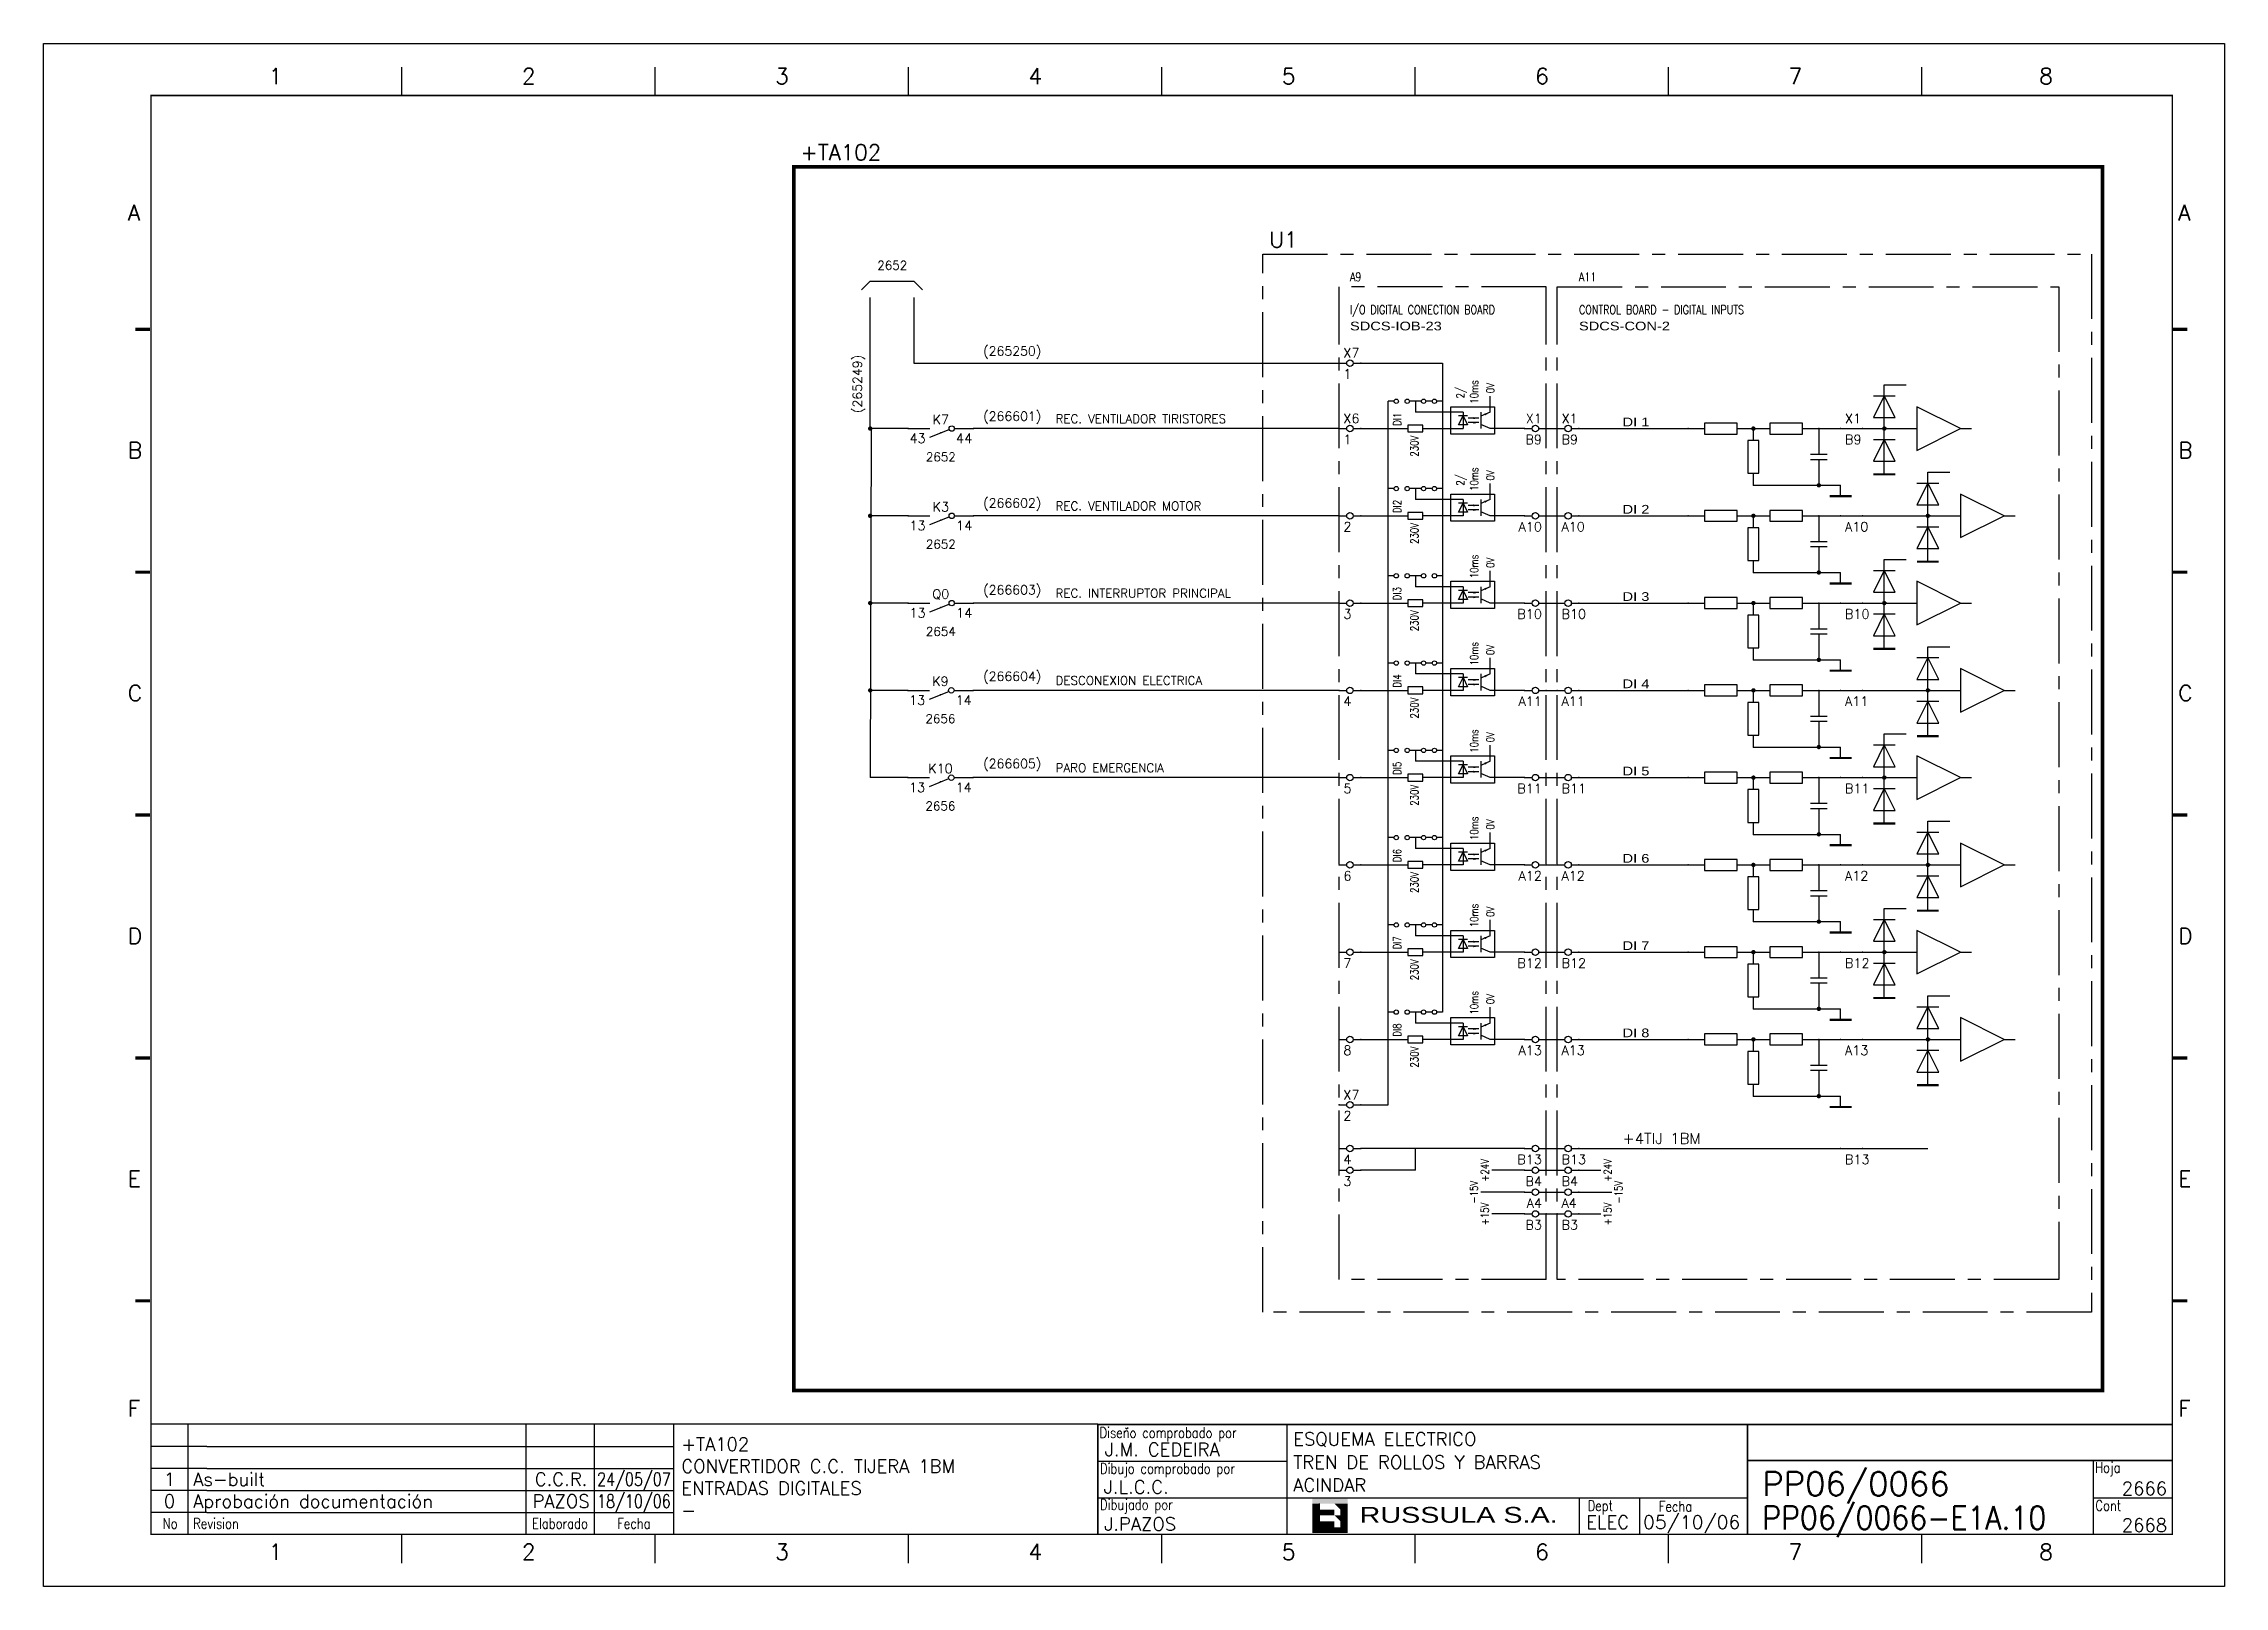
# Model space of a CAD drawing. Extents: x -25 to 1044, y -25744 to 292.
# Drawn here: x 128.9 to 548.9, y -9675.3 to -9378.3 of the extents above; entities that cross this region are included whole.
import ezdxf
from ezdxf.enums import TextEntityAlignment as Align

# ---------------------------------------------------------------- set-up
doc = ezdxf.new("R2010")
doc.units = 0
doc.header["$LTSCALE"] = 10
doc.header["$MEASUREMENT"] = 0
doc.linetypes.add('CENTER', pattern=[2, 1.25, -0.25, 0.25, -0.25])
doc.linetypes.add('DASHDOT', pattern=[1, 0.5, -0.25, 0, -0.25])
doc.layers.get('0').update_dxf_attribs({"linetype": 'CONTINUOUS'})
for name, color, linetype in [('1', 7, 'CONTINUOUS'), ('10', 5, 'CONTINUOUS'), ('102', 7, 'CONTINUOUS'), ('2', 7, 'CONTINUOUS'), ('25', 3, 'CONTINUOUS'), ('25PK', 4, 'CENTER'), ('35', 2, 'CONTINUOUS'), ('8', 1, 'CONTINUOUS'), ('9', 6, 'CONTINUOUS'), ('DIBUJO', 7, 'CONTINUOUS'), ('NODE', 7, 'CONTINUOUS')]:
    doc.layers.add(name, color=color, linetype=linetype)
doc.styles.add('ABBSTYLE', font='ROMANS.SHX', dxfattribs={"width": 0.8})
doc.styles.add('HELV', font='HELVBLD.SHX', dxfattribs={"width": 1.2})
doc.styles.add('HELVETICA', font='HELV.SHX')
doc.styles.add('LABEL', font='SIMPLEX', dxfattribs={"width": 0.8, "height": 4})
doc.styles.add('ROMANS', font='romans')
doc.styles.get("Standard").update_dxf_attribs({"font": 'simplex'})

msp = doc.modelspace()

# ---------------------------------------------------------------- texts
at = {"layer": '2', "color": 6}
for s, height, p in [('+TA102', 3.024, (274.68, -9400.78)), ('U1', 3.024, (364.98, -9417.58)), ('(265250)', 1.764, (309.88, -9438.4)), ('(266601)', 1.764, (309.88, -9450.94)), ('(266602)', 1.764, (309.88, -9467.66)), ('(266603)', 1.764, (309.88, -9484.37)), ('(266604)', 1.764, (309.88, -9501.01)), ('(266605)', 1.764, (309.88, -9517.81))]:
    msp.add_text(s, height=height, dxfattribs=at).set_placement(p)
at = {"layer": '2', "color": 7, "style": 'ROMANS'}
for s, p in [('2652', (292.37, -9421.86)), ('2652', (301.72, -9458.74)), ('2652', (301.72, -9475.54)), ('2654', (301.72, -9492.34)), ('2656', (301.64, -9509.14)), ('2656', (301.64, -9525.94))]:
    msp.add_text(s, height=1.68, dxfattribs=at).set_placement(p, align=Align.CENTER)
at = {"layer": '2', "color": 6}
msp.add_text('(265249)', height=1.764, rotation=90, dxfattribs=at).set_placement((286.53, -9449.45))
at = {"layer": '2', "color": 7, "style": 'ROMANS'}
for s, height, p in [('REC. VENTILADOR TIRISTORES', 1.68, (323.82, -9451.39)), ('REC. VENTILADOR MOTOR', 1.68, (323.82, -9468.19)), ('REC. INTERRUPTOR PRINCIPAL', 1.68, (323.82, -9484.99)), ('DESCONEXION ELECTRICA', 1.68, (323.82, -9501.79)), ('PARO EMERGENCIA', 1.68, (323.82, -9518.59)), ('+4TIJ 1BM', 2.1, (433.02, -9590.17))]:
    msp.add_text(s, height=height, dxfattribs=at).set_placement(p)
at = {"layer": '25'}
for s, style, width, p in [('A9', 'ABBSTYLE', 0.8, (380.52, -9424.09)), ('A11', 'ABBSTYLE', 0.8, (424.62, -9424.09)), ('I/O DIGITAL CONECTION BOARD', 'ABBSTYLE', 0.8, (380.52, -9430.39)), ('CONTROL BOARD - DIGITAL INPUTS', 'ABBSTYLE', 0.8, (424.62, -9430.39)), ('SDCS-IOB-23', 'HELV', 1.2, (380.52, -9433.54)), ('SDCS-CON-2', 'HELV', 1.2, (424.62, -9433.54)), ('DI 1', 'HELV', 1.2, (433.02, -9452.02)), ('DI 2', 'HELV', 1.2, (433.02, -9468.82)), ('DI 3', 'HELV', 1.2, (433.02, -9485.62)), ('DI 4', 'HELV', 1.2, (433.02, -9502.42)), ('DI 5', 'HELV', 1.2, (433.02, -9519.22)), ('DI 6', 'HELV', 1.2, (433.02, -9536.02)), ('DI 7', 'HELV', 1.2, (433.02, -9552.82)), ('DI 8', 'HELV', 1.2, (433.02, -9569.62))]:
    msp.add_text(s, height=1.68, dxfattribs=dict(at, style=style, width=width)).set_placement(p)
at = {"layer": '25', "style": 'ROMANS', "width": 0.8}
for s, p in [('2/', (402.53, -9446.64)), ('10ms', (405.19, -9447.65)), ('0V', (408.32, -9445.65)), ('DI1', (390.36, -9451.91)), ('2/', (402.53, -9463.44)), ('10ms', (405.19, -9464.45)), ('0V', (408.32, -9462.45)), ('DI2', (390.36, -9468.71)), ('10ms', (405.19, -9481.25)), ('0V', (408.32, -9479.25)), ('DI3', (390.36, -9485.51)), ('10ms', (405.19, -9498.05)), ('0V', (408.32, -9496.05)), ('DI4', (390.36, -9502.31)), ('10ms', (405.19, -9514.85)), ('0V', (408.32, -9512.85)), ('DI5', (390.36, -9519.11)), ('10ms', (405.19, -9531.65)), ('0V', (408.32, -9529.65)), ('DI6', (390.36, -9535.91)), ('10ms', (405.19, -9548.45)), ('0V', (408.32, -9546.45)), ('DI7', (390.36, -9552.71)), ('10ms', (405.19, -9565.25)), ('0V', (408.32, -9563.25)), ('DI8', (390.36, -9569.51))]:
    msp.add_text(s, height=1.512, rotation=90, dxfattribs=at).set_placement(p)
for p in [(393.69, -9453.81), (393.69, -9470.61), (393.69, -9487.41), (393.69, -9504.21), (393.69, -9521.01), (393.69, -9537.81), (393.69, -9554.61), (393.69, -9571.41)]:
    msp.add_text('230V', height=1.512, rotation=90, dxfattribs=at).set_placement(p, align=Align.RIGHT)
for s, p in [('+24V', (407.25, -9595.24)), ('+24V', (430.89, -9595.24)), ('-15V', (405.15, -9599.44)), ('-15V', (432.99, -9599.44)), ('+15V', (407.25, -9603.64)), ('+15V', (430.89, -9603.64))]:
    msp.add_text(s, height=1.512, rotation=90, dxfattribs=at).set_placement(p, align=Align.CENTER)

# ---------------------------------------------------------------- blocks, each defined once
blk = doc.blocks.new('NOD', base_point=(237.5, 170))
at = {"layer": 'NODE'}
blk.add_point((237.5, 170), dxfattribs=at)
blk = doc.blocks.new('$0702029')
at = {"layer": '102'}
for p, q in [((0, 0), (5, 0)), ((10.62, 0), (15, 0)), ((5, -2), (9.42, -0.23))]:
    blk.add_line(p, q, dxfattribs=at)
blk.add_circle((10, 0), 0.625, dxfattribs=at)
blk.add_point((7.5, -1), dxfattribs=at)
at = {"layer": '2'}
for p in [(0, 0), (15, 0)]:
    blk.add_blockref('NOD', p, dxfattribs=at)
at = {"layer": '8', "flags": 8}
blk.add_attdef('1A', text='', height=2.15, dxfattribs=at).set_placement((4, -3.32), align=Align.RIGHT)
blk.add_attdef('2A', (11, -3.32), '', height=2.15, dxfattribs=at)
at = {"layer": '9'}
blk.add_attdef('ID', text='', height=2.15, dxfattribs=at).set_placement((7.5, 1), align=Align.CENTER)
blk = doc.blocks.new('$000001')
at = {"layer": '2'}
for p, q in [((0, 0), (3.75, 0)), ((11.25, 1.25), (3.75, 1.25)), ((3.75, 1.25), (3.75, -1.25)), ((11.25, -1.25), (11.25, 1.25)), ((11.25, 0), (15, 0)), ((3.75, -1.25), (11.25, -1.25))]:
    blk.add_line(p, q, dxfattribs=at)
for p in [(0, 0), (15, 0)]:
    blk.add_blockref('NOD', p, dxfattribs=at)
at = {"layer": '8'}
blk.add_attdef('1A', text='', height=2.15, dxfattribs=at).set_placement((2.75, -3.325), align=Align.RIGHT)
blk.add_attdef('2A', (12.25, -3.325), '', height=2.15, dxfattribs=at)
at = {"layer": '9'}
blk.add_attdef('ID', text='', height=2.15, dxfattribs=at).set_placement((7.5, 2.425), align=Align.CENTER)
blk = doc.blocks.new('$$PLL21C')
for p, q in [((-2.5, 0), (-0.75, 0)), ((0.75, 0), (2.5, 0))]:
    blk.add_line(p, q)
at = {"layer": '2'}
blk.add_circle((0, 0), 0.75, dxfattribs=at)
for p in [(-2.5, 0), (2.5, 0)]:
    blk.add_blockref('NOD', p, dxfattribs=at)
at = {"layer": '8'}
blk.add_attdef('*A', (-1.5, -3.575), '', height=2.15, dxfattribs=at)
at = {"layer": '9'}
blk.add_attdef('ID', (-1.5, 1.25), '', height=2.15, dxfattribs=at)
blk = doc.blocks.new('$$PLR12C')
for p, q in [((-2.5, 0), (-0.75, 0)), ((0.75, 0), (2.5, 0))]:
    blk.add_line(p, q)
at = {"layer": '2'}
blk.add_circle((0, 0), 0.75, dxfattribs=at)
for p in [(-2.5, 0), (2.5, 0)]:
    blk.add_blockref('NOD', p, dxfattribs=at)
at = {"layer": '8'}
blk.add_attdef('*A', text='', height=2.15, dxfattribs=at).set_placement((1.5, -3.575), align=Align.RIGHT)
at = {"layer": '9'}
blk.add_attdef('ID', text='', height=2.15, dxfattribs=at).set_placement((1.5, 1.25), align=Align.RIGHT)
blk = doc.blocks.new('$$PLL21')
blk.add_line((-2.5, 0), (2.5, 0))
at = {"layer": '2'}
for p in [(-2.5, 0), (2.5, 0)]:
    blk.add_blockref('NOD', p, dxfattribs=at)
at = {"layer": '8'}
blk.add_attdef('*A', (-1.5, -3.575), '', height=2.15, dxfattribs=at)
at = {"layer": '9'}
blk.add_attdef('ID', (-1.5, 1.25), '', height=2.15, dxfattribs=at)
blk = doc.blocks.new('newcajec')
at = {"layer": '1'}
for p, q in [((179.4, 20.85), (0.13, 20.85)), ((7, 20.85), (7, 0)), ((71, 20.85), (71, 0)), ((84, 20.85), (84, 0.09)), ((99, 20.85), (99, 0)), ((215.2, 20.8), (215.2, 0)), ((10.6, 16.64), (0, 16.64)), ((10.6, 16.64), (99, 16.64)), ((184.64, 20.18), (184.81, 20.01)), ((184.81, 20.01), (185.18, 20.25)), ((10.6, 12.48), (0, 12.48)), ((10.6, 12.48), (99, 12.48)), ((179.4, 13.87), (215.2, 13.87)), ((368, 14.06), (368, 0)), ((10.6, 8.32), (0, 8.32)), ((10.6, 8.32), (99, 8.32)), ((10.6, 4.16), (0, 4.16)), ((10.6, 4.16), (99, 4.16)), ((179.4, 6.93), (267.63, 6.93)), ((267.63, 6.93), (302.5, 6.93)), ((270.63, 6.91), (270.63, 0)), ((282.07, 6.93), (282.07, 0)), ((368, 6.93), (383, 6.93))]:
    blk.add_line(p, q, dxfattribs=at)
for points in [[(47.5, 272.5, 0.3, 0.3, 0), (47.5, 277.91, 0.3, 0.3, 0)], [(95.5, 272.5, 0.3, 0.3, 0), (95.5, 277.91, 0.3, 0.3, 0)], [(143.5, 272.5, 0.3, 0.3, 0), (143.5, 277.91, 0.3, 0.3, 0)], [(191.5, 272.5, 0.3, 0.3, 0), (191.5, 277.91, 0.3, 0.3, 0)], [(239.5, 272.5, 0.3, 0.3, 0), (239.5, 277.91, 0.3, 0.3, 0)], [(287.5, 272.5, 0.3, 0.3, 0), (287.5, 277.91, 0.3, 0.3, 0)], [(335.5, 272.5, 0.3, 0.3, 0), (335.5, 277.91, 0.3, 0.3, 0)], [(-2.99, 228.23, 0.6, 0.6, 0), (-0.18, 228.23, 0.6, 0.6, 0)], [(383.01, 228.23, 0.6, 0.6, 0), (385.82, 228.23, 0.6, 0.6, 0)], [(-2.99, 182.23, 0.6, 0.6, 0), (-0.18, 182.23, 0.6, 0.6, 0)], [(383.01, 182.23, 0.6, 0.6, 0), (385.82, 182.23, 0.6, 0.6, 0)], [(-2.99, 136.23, 0.6, 0.6, 0), (-0.18, 136.23, 0.6, 0.6, 0)], [(383.01, 136.23, 0.6, 0.6, 0), (385.82, 136.23, 0.6, 0.6, 0)], [(-2.99, 90.23, 0.6, 0.6, 0), (-0.18, 90.23, 0.6, 0.6, 0)], [(383.01, 90.23, 0.6, 0.6, 0), (385.82, 90.23, 0.6, 0.6, 0)], [(-2.99, 44.23, 0.6, 0.6, 0), (-0.18, 44.23, 0.6, 0.6, 0)], [(383.01, 44.23, 0.6, 0.6, 0), (385.82, 44.23, 0.6, 0.6, 0)], [(383, 20.8, 0.3, 0.3, 0), (179.4, 20.8, 0.3, 0.3, 0), (179.4, 0, 0.3, 0.3, 0)], [(302.5, 20.8, 0.3, 0.3, 0), (302.5, 0, 0.3, 0.3, 0)], [(302.5, 14, 0.3, 0.3, 0), (383, 14, 0.3, 0.3, 0)], [(47.5, -5.5, 0.3, 0.3, 0), (47.5, -0.09, 0.3, 0.3, 0)], [(95.5, -5.5, 0.3, 0.3, 0), (95.5, -0.09, 0.3, 0.3, 0)], [(143.5, -5.5, 0.3, 0.3, 0), (143.5, -0.09, 0.3, 0.3, 0)], [(191.5, -5.5, 0.3, 0.3, 0), (191.5, -0.09, 0.3, 0.3, 0)], [(239.5, -5.5, 0.3, 0.3, 0), (239.5, -0.09, 0.3, 0.3, 0)], [(287.5, -5.5, 0.3, 0.3, 0), (287.5, -0.09, 0.3, 0.3, 0)], [(335.5, -5.5, 0.3, 0.3, 0), (335.5, -0.09, 0.3, 0.3, 0)]]:
    blk.add_lwpolyline(points, format="xyseb", dxfattribs=at)
at = {"layer": '1', "const_width": 0.3}
blk.add_lwpolyline([(0, 0), (0, 272.5), (383, 272.5), (383, 0)], close=True, dxfattribs=at)
at = {"layer": '2', "color": 14}
for p, q in [((221.42, 4.69), (221.42, 5.81)), ((221.42, 2.47), (221.42, 3.58))]:
    blk.add_line(p, q, dxfattribs=at)
for points in [[(220.05, 5.81), (220.05, 6.92), (226.74, 5.81), (226.74, 6.92)], [(221.42, 2.47), (220.05, 2.47), (221.42, 5.81), (220.05, 5.81)], [(221.42, 4.69), (224.25, 4.69), (221.42, 3.58), (224.25, 3.58)], [(224.25, 5.81), (225.37, 5.81), (225.37, 4.69)], [(225.37, 5.81), (226.74, 5.81), (225.37, 1.35), (226.74, 1.35)], [(224.25, 0.24), (224.25, 2.47), (220.05, 0.24), (220.05, 2.47)], [(224.25, 3.58), (225.37, 3.58), (225.37, 2.47)], [(226.74, 1.35), (226.74, 0.24), (224.25, 1.35), (224.25, 0.24)]]:
    blk.add_solid(points, dxfattribs=at)
at = {"layer": '1', "style": 'ROMANS'}
for s, p in [('1', (22.29, 274.68)), ('2', (70.29, 274.68)), ('3', (118.29, 274.68)), ('4', (166.29, 274.68)), ('5', (214.29, 274.68)), ('6', (262.29, 274.68)), ('7', (310.29, 274.68)), ('8', (357.79, 274.68)), ('A', (-4.37, 248.84)), ('A', (384.13, 248.84)), ('B', (-4.37, 203.84)), ('B', (384.13, 203.84)), ('C', (-4.37, 157.84)), ('C', (384.13, 157.84)), ('D', (-4.37, 111.84)), ('D', (384.13, 111.84)), ('E', (-4.37, 65.84)), ('E', (384.13, 65.84)), ('F', (-4.37, 22.34)), ('F', (384.13, 22.34)), ('1', (22.29, -4.82)), ('2', (70.29, -4.82)), ('3', (118.29, -4.82)), ('4', (166.29, -4.82)), ('5', (214.29, -4.82)), ('6', (262.29, -4.82)), ('7', (310.29, -4.82)), ('8', (357.79, -4.82))]:
    blk.add_text(s, height=3, dxfattribs=at).set_placement(p)
at = {"layer": '1', "style": 'LABEL', "width": 0.8}
for s, p in [('Diseno comprobado por', (179.73, 18.27)), ('Dibujo comprobado por', (179.81, 11.47)), ('Hoja', (368.38, 11.66)), ('Dibujado por', (179.83, 4.64)), ('Fecha', (285.71, 4.3)), ('Cont', (368.43, 4.46)), ('No', (2.23, 1.05)), ('Revision', (8, 1.05))]:
    blk.add_text(s, height=2, dxfattribs=at).set_placement(p)
for s, p in [('Dept', (274.61, 4.44)), ('Elaborado', (77.5, 1.05)), ('Fecha', (91.5, 1.05))]:
    blk.add_text(s, height=2, dxfattribs=at).set_placement(p, align=Align.CENTER)
at = {"layer": '10', "style": 'ROMANS'}
for tag, p in [('REV41', (3.5, 18.74)), ('REV43', (77.7, 18.74)), ('REV31', (3.5, 14.58)), ('REV33', (77.7, 14.58)), ('REV21', (3.5, 10.42)), ('REV23', (77.7, 10.42)), ('REV11', (3.5, 6.27)), ('REV13', (77.7, 6.27))]:
    blk.add_attdef(tag, text='', height=2.5, dxfattribs=at).set_placement(p, align=Align.MIDDLE)
for tag, p, height in [('REV42', (8, 17.49), 2.5), ('SHEETNAME1', (100.5, 15.83), 2.5), ('DESIGNCHECK', (180.74, 14.83), 2.5), ('DOCUMENTTYPE', (216.43, 16.8), 2.5), ('NOTA', (305.32, 15.8), 3), ('REV32', (8, 13.33), 2.5), ('SHEETNAME2', (100.5, 11.67), 2.5), ('OBJECT', (216.43, 12.4), 2.5), ('REV22', (8, 9.17), 2.5), ('SHEETNAME3', (100.5, 7.51), 2.5), ('DRAWINGCHECK', (180.53, 7.71), 2.5), ('CUSTOMER', (216.43, 8.08), 2.5), ('ORDER', (305.32, 7.3), 4.5), ('REV12', (8, 5.01), 2.5), ('SHEETNAME4', (100.5, 3.35), 2.5), ('DOCUMENT_ID', (305.32, 0.93), 4.4), ('USER', (180.63, 0.71), 2.5), ('DEPARTMENT', (271.93, 1.05), 2.5)]:
    blk.add_attdef(tag, p, '', height=height, dxfattribs=at)
for tag, width, p, p2 in [('REV44', 1.221199, (84.53, 17.49), (98.48, 17.49)), ('REV34', 1.221199, (84.53, 13.33), (98.48, 13.33)), ('REV24', 1.221199, (84.53, 9.17), (98.48, 9.17)), ('REV14', 1.221199, (84.53, 5.01), (98.48, 5.01)), ('CREATED2', 7.039915, (282.71, 1.05), (301.14, 1.05))]:
    blk.add_attdef(tag, text='', height=2.5, dxfattribs=dict(at, width=width)).set_placement(p, p2, align=Align.FIT)
for tag, p in [('SHEET', (382, 7.43)), ('NEXTSHEET', (382, 0.5))]:
    blk.add_attdef(tag, text='', height=2.5, dxfattribs=at).set_placement(p, align=Align.RIGHT)
at = {"layer": 'DIBUJO', "color": 14, "style": 'HELVETICA', "width": 1.3}
blk.add_text('RUSSULA S.A.', height=3, dxfattribs=at).set_placement((229, 2.19))

# ---------------------------------------------------------------- linework, layer by layer
at = {"layer": '2', "color": 7}
for p, q in [((288.12, -9424.08), (286.44, -9425.76)), ((288.12, -9424.08), (296.52, -9424.08)), ((296.52, -9424.08), (298.2, -9425.76)), ((288.12, -9452.44), (288.12, -9427.24)), ((296.52, -9427.24), (296.52, -9439.84)), ((296.52, -9439.84), (378.42, -9439.84)), ((483.42, -9444.04), (487.62, -9444.04)), ((489.72, -9448.24), (489.72, -9456.64)), ((498.12, -9452.44), (489.72, -9448.24)), ((295.42, -9452.44), (288.12, -9452.44)), ((288.33, -9452.44), (288.12, -9519.64)), ((378.42, -9452.44), (308.02, -9452.44)), ((418.32, -9452.44), (420.42, -9452.44)), ((424.62, -9452.44), (445.62, -9452.44)), ((470.82, -9452.44), (489.72, -9452.44)), ((489.72, -9456.64), (498.12, -9452.44)), ((498.12, -9452.44), (500.22, -9452.44)), ((491.82, -9460.84), (496.02, -9460.84)), ((458.22, -9463.36), (475.02, -9463.36)), ((475.02, -9465.46), (475.02, -9463.36)), ((506.52, -9469.24), (498.12, -9465.04)), ((498.12, -9465.04), (498.12, -9473.44)), ((295.42, -9469.24), (288.12, -9469.24)), ((378.42, -9469.24), (308.02, -9469.24)), ((418.32, -9469.24), (420.42, -9469.24)), ((424.62, -9469.24), (445.62, -9469.24)), ((470.82, -9469.24), (498.12, -9469.24)), ((498.12, -9473.44), (506.52, -9469.24)), ((506.52, -9469.24), (508.62, -9469.24)), ((483.42, -9477.64), (487.62, -9477.64)), ((458.22, -9480.16), (475.02, -9480.16)), ((475.02, -9482.26), (475.02, -9480.16)), ((489.72, -9481.84), (489.72, -9490.24)), ((498.12, -9486.04), (489.72, -9481.84)), ((295.42, -9486.04), (288.12, -9486.04)), ((378.42, -9486.04), (308.02, -9486.04)), ((310.12, -9486.04), (308.02, -9486.04)), ((418.32, -9486.04), (420.42, -9486.04)), ((424.62, -9486.04), (445.62, -9486.04)), ((470.82, -9486.04), (489.72, -9486.04)), ((489.72, -9490.24), (498.12, -9486.04)), ((498.12, -9486.04), (500.22, -9486.04)), ((491.82, -9494.44), (496.02, -9494.44)), ((458.22, -9496.96), (475.02, -9496.96)), ((475.02, -9499.06), (475.02, -9496.96)), ((506.52, -9502.84), (498.12, -9498.64)), ((498.12, -9498.64), (498.12, -9507.04)), ((295.34, -9502.84), (288.12, -9502.84)), ((378.42, -9502.84), (307.94, -9502.84)), ((418.32, -9502.84), (420.42, -9502.84)), ((424.62, -9502.84), (445.62, -9502.84)), ((470.82, -9502.84), (498.12, -9502.84)), ((498.12, -9507.04), (506.52, -9502.84)), ((506.52, -9502.84), (508.62, -9502.84)), ((483.42, -9511.24), (487.62, -9511.24)), ((458.22, -9513.76), (475.02, -9513.76)), ((475.02, -9515.86), (475.02, -9513.76)), ((489.72, -9515.44), (489.72, -9523.84)), ((498.12, -9519.64), (489.72, -9515.44)), ((295.34, -9519.64), (288.12, -9519.64)), ((378.42, -9519.64), (307.94, -9519.64)), ((418.32, -9519.64), (420.42, -9519.64)), ((424.62, -9519.64), (445.62, -9519.64)), ((470.82, -9519.64), (489.72, -9519.64)), ((489.72, -9523.84), (498.12, -9519.64)), ((498.12, -9519.64), (500.22, -9519.64)), ((491.82, -9528.04), (496.02, -9528.04)), ((458.22, -9530.56), (475.02, -9530.56)), ((475.02, -9532.66), (475.02, -9530.56)), ((506.52, -9536.44), (498.12, -9532.24)), ((498.12, -9532.24), (498.12, -9540.64)), ((418.32, -9536.44), (420.42, -9536.44)), ((424.62, -9536.44), (445.62, -9536.44)), ((470.82, -9536.44), (498.12, -9536.44)), ((498.12, -9540.64), (506.52, -9536.44)), ((506.52, -9536.44), (508.62, -9536.44)), ((483.42, -9544.84), (487.62, -9544.84)), ((458.22, -9547.36), (475.02, -9547.36)), ((475.02, -9549.46), (475.02, -9547.36)), ((489.72, -9549.04), (489.72, -9557.44)), ((498.12, -9553.24), (489.72, -9549.04)), ((418.32, -9553.24), (420.42, -9553.24)), ((424.62, -9553.24), (445.62, -9553.24)), ((470.82, -9553.24), (489.72, -9553.24)), ((489.72, -9557.44), (498.12, -9553.24)), ((498.12, -9553.24), (500.22, -9553.24)), ((491.82, -9561.64), (496.02, -9561.64)), ((458.22, -9564.16), (475.02, -9564.16)), ((475.02, -9566.26), (475.02, -9564.16)), ((498.12, -9565.84), (498.12, -9574.24)), ((506.52, -9570.04), (498.12, -9565.84)), ((418.32, -9570.04), (420.42, -9570.04)), ((424.62, -9570.04), (445.62, -9570.04)), ((470.82, -9570.04), (498.12, -9570.04)), ((498.12, -9574.24), (506.52, -9570.04)), ((506.52, -9570.04), (508.62, -9570.04)), ((458.22, -9580.96), (475.02, -9580.96)), ((475.02, -9583.06), (475.02, -9580.96)), ((418.32, -9591.04), (420.42, -9591.04)), ((424.62, -9591.04), (491.82, -9591.04)), ((418.32, -9595.24), (420.42, -9595.24)), ((418.32, -9599.44), (420.42, -9599.44)), ((418.32, -9603.64), (420.42, -9603.64))]:
    msp.add_line(p, q, dxfattribs=at)
at = {"layer": '2'}
for p, q in [((483.42, -9452.44), (483.42, -9444.04)), ((481.32, -9446.14), (485.52, -9446.14)), ((483.42, -9446.14), (481.32, -9450.34)), ((485.52, -9450.34), (483.42, -9446.14)), ((458.22, -9454.75), (458.22, -9452.44)), ((470.82, -9452.44), (470.82, -9457.38)), ((481.32, -9450.34), (485.52, -9450.34)), ((483.42, -9461.26), (483.42, -9452.44)), ((457.17, -9454.75), (457.17, -9461.05)), ((459.27, -9454.75), (457.17, -9454.75)), ((459.27, -9461.05), (459.27, -9454.75)), ((469.24, -9457.38), (472.39, -9457.38)), ((481.32, -9454.54), (485.52, -9454.54)), ((483.42, -9454.54), (481.32, -9458.74)), ((485.52, -9458.74), (483.42, -9454.54)), ((457.17, -9461.05), (459.27, -9461.05)), ((458.22, -9463.36), (458.22, -9461.05)), ((472.39, -9458.43), (469.24, -9458.43)), ((470.82, -9458.43), (470.82, -9463.36)), ((481.32, -9458.74), (485.52, -9458.74)), ((491.82, -9469.24), (491.82, -9460.84)), ((489.72, -9462.94), (493.92, -9462.94)), ((491.82, -9462.94), (489.72, -9467.14)), ((493.92, -9467.14), (491.82, -9462.94)), ((458.22, -9471.55), (458.22, -9469.24)), ((470.82, -9469.24), (470.82, -9474.18)), ((489.72, -9467.14), (493.92, -9467.14)), ((491.82, -9478.06), (491.82, -9469.24)), ((459.27, -9471.55), (457.17, -9471.55)), ((457.17, -9471.55), (457.17, -9477.85)), ((459.27, -9477.85), (459.27, -9471.55)), ((469.24, -9474.18), (472.39, -9474.18)), ((489.72, -9471.34), (493.92, -9471.34)), ((491.82, -9471.34), (489.72, -9475.54)), ((493.92, -9475.54), (491.82, -9471.34)), ((457.17, -9477.85), (459.27, -9477.85)), ((458.22, -9480.16), (458.22, -9477.85)), ((472.39, -9475.23), (469.24, -9475.23)), ((470.82, -9475.23), (470.82, -9480.16)), ((483.42, -9486.04), (483.42, -9477.64)), ((489.72, -9475.54), (493.92, -9475.54)), ((483.42, -9479.74), (481.32, -9483.94)), ((481.32, -9479.74), (485.52, -9479.74)), ((485.52, -9483.94), (483.42, -9479.74)), ((458.22, -9488.35), (458.22, -9486.04)), ((470.82, -9486.04), (470.82, -9490.98)), ((481.32, -9483.94), (485.52, -9483.94)), ((483.42, -9494.86), (483.42, -9486.04)), ((457.17, -9488.35), (457.17, -9494.65)), ((459.27, -9488.35), (457.17, -9488.35)), ((459.27, -9494.65), (459.27, -9488.35)), ((469.24, -9490.98), (472.39, -9490.98)), ((481.32, -9488.14), (485.52, -9488.14)), ((483.42, -9488.14), (481.32, -9492.34)), ((485.52, -9492.34), (483.42, -9488.14)), ((457.17, -9494.65), (459.27, -9494.65)), ((458.22, -9496.96), (458.22, -9494.65)), ((472.39, -9492.03), (469.24, -9492.03)), ((470.82, -9492.03), (470.82, -9496.96)), ((481.32, -9492.34), (485.52, -9492.34)), ((491.82, -9502.84), (491.82, -9494.44)), ((489.72, -9496.54), (493.92, -9496.54)), ((491.82, -9496.54), (489.72, -9500.74)), ((493.92, -9500.74), (491.82, -9496.54)), ((458.22, -9505.15), (458.22, -9502.84)), ((470.82, -9502.84), (470.82, -9507.78)), ((489.72, -9500.74), (493.92, -9500.74)), ((491.82, -9511.66), (491.82, -9502.84)), ((459.27, -9505.15), (457.17, -9505.15)), ((457.17, -9505.15), (457.17, -9511.45)), ((459.27, -9511.45), (459.27, -9505.15)), ((469.24, -9507.78), (472.39, -9507.78)), ((491.82, -9504.94), (489.72, -9509.14)), ((489.72, -9504.94), (493.92, -9504.94)), ((493.92, -9509.14), (491.82, -9504.94)), ((457.17, -9511.45), (459.27, -9511.45)), ((458.22, -9513.76), (458.22, -9511.45)), ((472.39, -9508.83), (469.24, -9508.83)), ((470.82, -9508.83), (470.82, -9513.76)), ((483.42, -9519.64), (483.42, -9511.24)), ((489.72, -9509.14), (493.92, -9509.14)), ((483.42, -9513.34), (481.32, -9517.54)), ((481.32, -9513.34), (485.52, -9513.34)), ((485.52, -9517.54), (483.42, -9513.34)), ((458.22, -9521.95), (458.22, -9519.64)), ((470.82, -9519.64), (470.82, -9524.58)), ((481.32, -9517.54), (485.52, -9517.54)), ((483.42, -9528.46), (483.42, -9519.64)), ((457.17, -9521.95), (457.17, -9528.25)), ((459.27, -9521.95), (457.17, -9521.95)), ((459.27, -9528.25), (459.27, -9521.95)), ((469.24, -9524.58), (472.39, -9524.58)), ((481.32, -9521.74), (485.52, -9521.74)), ((483.42, -9521.74), (481.32, -9525.94)), ((485.52, -9525.94), (483.42, -9521.74)), ((457.17, -9528.25), (459.27, -9528.25)), ((458.22, -9530.56), (458.22, -9528.25)), ((472.39, -9525.63), (469.24, -9525.63)), ((470.82, -9525.63), (470.82, -9530.56)), ((481.32, -9525.94), (485.52, -9525.94)), ((491.82, -9536.44), (491.82, -9528.04)), ((489.72, -9530.14), (493.92, -9530.14)), ((491.82, -9530.14), (489.72, -9534.34)), ((493.92, -9534.34), (491.82, -9530.14)), ((458.22, -9538.75), (458.22, -9536.44)), ((470.82, -9536.44), (470.82, -9541.38)), ((489.72, -9534.34), (493.92, -9534.34)), ((491.82, -9545.26), (491.82, -9536.44)), ((459.27, -9538.75), (457.17, -9538.75)), ((457.17, -9538.75), (457.17, -9545.05)), ((459.27, -9545.05), (459.27, -9538.75)), ((469.24, -9541.38), (472.39, -9541.38)), ((489.72, -9538.54), (493.92, -9538.54)), ((491.82, -9538.54), (489.72, -9542.74)), ((493.92, -9542.74), (491.82, -9538.54)), ((457.17, -9545.05), (459.27, -9545.05)), ((458.22, -9547.36), (458.22, -9545.05)), ((472.39, -9542.43), (469.24, -9542.43)), ((470.82, -9542.43), (470.82, -9547.36)), ((483.42, -9553.24), (483.42, -9544.84)), ((489.72, -9542.74), (493.92, -9542.74)), ((483.42, -9546.94), (481.32, -9551.14)), ((481.32, -9546.94), (485.52, -9546.94)), ((485.52, -9551.14), (483.42, -9546.94)), ((458.22, -9555.55), (458.22, -9553.24)), ((470.82, -9553.24), (470.82, -9558.18)), ((481.32, -9551.14), (485.52, -9551.14)), ((483.42, -9562.06), (483.42, -9553.24)), ((457.17, -9555.55), (457.17, -9561.85)), ((459.27, -9555.55), (457.17, -9555.55)), ((459.27, -9561.85), (459.27, -9555.55)), ((469.24, -9558.18), (472.39, -9558.18)), ((481.32, -9555.34), (485.52, -9555.34)), ((483.42, -9555.34), (481.32, -9559.54)), ((485.52, -9559.54), (483.42, -9555.34)), ((457.17, -9561.85), (459.27, -9561.85)), ((458.22, -9564.16), (458.22, -9561.85)), ((472.39, -9559.23), (469.24, -9559.23)), ((470.82, -9559.23), (470.82, -9564.16)), ((481.32, -9559.54), (485.52, -9559.54)), ((491.82, -9570.04), (491.82, -9561.64)), ((489.72, -9563.74), (493.92, -9563.74)), ((491.82, -9563.74), (489.72, -9567.94)), ((493.92, -9567.94), (491.82, -9563.74)), ((458.22, -9572.35), (458.22, -9570.04)), ((470.82, -9570.04), (470.82, -9574.98)), ((489.72, -9567.94), (493.92, -9567.94)), ((491.82, -9578.86), (491.82, -9570.04)), ((459.27, -9572.35), (457.17, -9572.35)), ((457.17, -9572.35), (457.17, -9578.65)), ((459.27, -9578.65), (459.27, -9572.35)), ((469.24, -9574.98), (472.39, -9574.98)), ((489.72, -9572.14), (493.92, -9572.14)), ((491.82, -9572.14), (489.72, -9576.34)), ((493.92, -9576.34), (491.82, -9572.14)), ((457.17, -9578.65), (459.27, -9578.65)), ((458.22, -9580.96), (458.22, -9578.65)), ((472.39, -9576.03), (469.24, -9576.03)), ((470.82, -9576.03), (470.82, -9580.96)), ((489.72, -9576.34), (493.92, -9576.34))]:
    msp.add_line(p, q, dxfattribs=at)
at = {"layer": '2', "color": 3, "linetype": 'DASHDOT'}
msp.add_lwpolyline([(273.42, -9402.04, 0.706, 0.706, 0), (525.42, -9402.04, 0.706, 0.706, 0), (525.42, -9637.66, 0.706, 0.706, 0), (273.42, -9637.66, 0.706, 0.706, 0), (273.42, -9402.04, 0.706, 0.706, 0)], format="xyseb", dxfattribs=at)
at = {"layer": '2', "color": 7}
for points in [[(287.91, -9452.44, 0.42, 0.42, 1), (288.33, -9452.44, 0.42, 0.42, 1)], [(458.01, -9452.44, 0.42, 0.42, 1), (458.43, -9452.44, 0.42, 0.42, 1)], [(483.21, -9452.44, 0.42, 0.42, 1), (483.63, -9452.44, 0.42, 0.42, 1)], [(470.61, -9463.36, 0.42, 0.42, 1), (471.03, -9463.36, 0.42, 0.42, 1)], [(287.91, -9469.24, 0.42, 0.42, 1), (288.33, -9469.24, 0.42, 0.42, 1)], [(458.01, -9469.24, 0.42, 0.42, 1), (458.43, -9469.24, 0.42, 0.42, 1)], [(491.61, -9469.24, 0.42, 0.42, 1), (492.03, -9469.24, 0.42, 0.42, 1)], [(470.61, -9480.16, 0.42, 0.42, 1), (471.03, -9480.16, 0.42, 0.42, 1)], [(287.91, -9486.04, 0.42, 0.42, 1), (288.33, -9486.04, 0.42, 0.42, 1)], [(458.01, -9486.04, 0.42, 0.42, 1), (458.43, -9486.04, 0.42, 0.42, 1)], [(483.21, -9486.04, 0.42, 0.42, 1), (483.63, -9486.04, 0.42, 0.42, 1)], [(470.61, -9496.96, 0.42, 0.42, 1), (471.03, -9496.96, 0.42, 0.42, 1)], [(287.91, -9502.84, 0.42, 0.42, 1), (288.33, -9502.84, 0.42, 0.42, 1)], [(458.01, -9502.84, 0.42, 0.42, 1), (458.43, -9502.84, 0.42, 0.42, 1)], [(491.61, -9502.84, 0.42, 0.42, 1), (492.03, -9502.84, 0.42, 0.42, 1)], [(470.61, -9513.76, 0.42, 0.42, 1), (471.03, -9513.76, 0.42, 0.42, 1)], [(458.01, -9519.64, 0.42, 0.42, 1), (458.43, -9519.64, 0.42, 0.42, 1)], [(483.21, -9519.64, 0.42, 0.42, 1), (483.63, -9519.64, 0.42, 0.42, 1)], [(470.61, -9530.56, 0.42, 0.42, 1), (471.03, -9530.56, 0.42, 0.42, 1)], [(458.01, -9536.44, 0.42, 0.42, 1), (458.43, -9536.44, 0.42, 0.42, 1)], [(491.61, -9536.44, 0.42, 0.42, 1), (492.03, -9536.44, 0.42, 0.42, 1)], [(470.61, -9547.36, 0.42, 0.42, 1), (471.03, -9547.36, 0.42, 0.42, 1)], [(458.01, -9553.24, 0.42, 0.42, 1), (458.43, -9553.24, 0.42, 0.42, 1)], [(483.21, -9553.24, 0.42, 0.42, 1), (483.63, -9553.24, 0.42, 0.42, 1)], [(470.61, -9564.16, 0.42, 0.42, 1), (471.03, -9564.16, 0.42, 0.42, 1)], [(458.01, -9570.04, 0.42, 0.42, 1), (458.43, -9570.04, 0.42, 0.42, 1)], [(491.61, -9570.04, 0.42, 0.42, 1), (492.03, -9570.04, 0.42, 0.42, 1)], [(470.61, -9580.96, 0.42, 0.42, 1), (471.03, -9580.96, 0.42, 0.42, 1)]]:
    msp.add_lwpolyline(points, format="xyseb", close=True, dxfattribs=at)
for points in [[(481.32, -9461.26, 0.42, 0.42, 0), (485.52, -9461.26, 0.42, 0.42, 0)], [(472.92, -9465.46, 0.42, 0.42, 0), (477.12, -9465.46, 0.42, 0.42, 0)], [(489.72, -9478.06, 0.42, 0.42, 0), (493.92, -9478.06, 0.42, 0.42, 0)], [(472.92, -9482.26, 0.42, 0.42, 0), (477.12, -9482.26, 0.42, 0.42, 0)], [(481.32, -9494.86, 0.42, 0.42, 0), (485.52, -9494.86, 0.42, 0.42, 0)], [(472.92, -9499.06, 0.42, 0.42, 0), (477.12, -9499.06, 0.42, 0.42, 0)], [(489.72, -9511.66, 0.42, 0.42, 0), (493.92, -9511.66, 0.42, 0.42, 0)], [(472.92, -9515.86, 0.42, 0.42, 0), (477.12, -9515.86, 0.42, 0.42, 0)], [(481.32, -9528.46, 0.42, 0.42, 0), (485.52, -9528.46, 0.42, 0.42, 0)], [(472.92, -9532.66, 0.42, 0.42, 0), (477.12, -9532.66, 0.42, 0.42, 0)], [(489.72, -9545.26, 0.42, 0.42, 0), (493.92, -9545.26, 0.42, 0.42, 0)], [(472.92, -9549.46, 0.42, 0.42, 0), (477.12, -9549.46, 0.42, 0.42, 0)], [(481.32, -9562.06, 0.42, 0.42, 0), (485.52, -9562.06, 0.42, 0.42, 0)], [(472.92, -9566.26, 0.42, 0.42, 0), (477.12, -9566.26, 0.42, 0.42, 0)], [(489.72, -9578.86, 0.42, 0.42, 0), (493.92, -9578.86, 0.42, 0.42, 0)], [(472.92, -9583.06, 0.42, 0.42, 0), (477.12, -9583.06, 0.42, 0.42, 0)]]:
    msp.add_lwpolyline(points, format="xyseb", dxfattribs=at)
at = {"layer": '25', "linetype": 'CENTER'}
for p, q in [((378.42, -9616.24), (378.42, -9425.14)), ((418.32, -9425.14), (378.42, -9425.14)), ((418.32, -9616.24), (418.32, -9425.14)), ((418.32, -9616.24), (378.42, -9616.24))]:
    msp.add_line(p, q, dxfattribs=at)
at = {"layer": '25'}
for p, q in [((382.62, -9439.84), (398.37, -9439.84)), ((398.37, -9439.84), (398.37, -9564.79)), ((387.87, -9582.64), (387.87, -9447.19)), ((389.02, -9447.19), (387.87, -9447.19)), ((394.27, -9447.19), (391.96, -9447.19)), ((393.12, -9447.19), (393.12, -9449.29)), ((402.3, -9449.29), (393.12, -9449.29)), ((398.37, -9447.19), (397.21, -9447.19)), ((399.94, -9448.24), (408.34, -9448.24)), ((399.94, -9453.49), (399.94, -9448.24)), ((403.18, -9449.99), (401.43, -9449.99)), ((401.43, -9451.74), (402.3, -9449.99)), ((402.3, -9449.29), (402.3, -9452.44)), ((402.3, -9449.99), (403.18, -9451.74)), ((405.69, -9449.29), (405.69, -9452.44)), ((407.55, -9449.29), (405.72, -9450.08)), ((407.55, -9449.29), (407.55, -9446.2)), ((408.34, -9448.24), (408.34, -9453.49)), ((382.62, -9452.44), (391.67, -9452.44)), ((394.56, -9451.79), (391.67, -9451.79)), ((391.67, -9451.79), (391.67, -9453.1)), ((391.67, -9453.1), (394.56, -9453.1)), ((394.56, -9453.1), (394.56, -9451.79)), ((394.56, -9452.44), (402.3, -9452.44)), ((408.34, -9453.49), (399.94, -9453.49)), ((403.18, -9451.74), (401.43, -9451.74)), ((405.31, -9450.43), (403.31, -9450.43)), ((405.31, -9451.3), (403.31, -9451.3)), ((407.55, -9452.44), (405.72, -9451.65)), ((414.12, -9452.44), (407.55, -9452.44)), ((389.02, -9463.99), (387.87, -9463.99)), ((394.27, -9463.99), (391.96, -9463.99)), ((393.12, -9463.99), (393.12, -9466.09)), ((402.3, -9466.09), (393.12, -9466.09)), ((398.37, -9463.99), (397.21, -9463.99)), ((399.94, -9465.04), (408.34, -9465.04)), ((399.94, -9470.29), (399.94, -9465.04)), ((403.18, -9466.79), (401.43, -9466.79)), ((401.43, -9468.54), (402.3, -9466.79)), ((402.3, -9466.09), (402.3, -9469.24)), ((402.3, -9466.79), (403.18, -9468.54)), ((405.69, -9466.09), (405.69, -9469.24)), ((407.55, -9466.09), (405.72, -9466.88)), ((407.55, -9466.09), (407.55, -9463)), ((408.34, -9465.04), (408.34, -9470.29)), ((382.62, -9469.24), (391.67, -9469.24)), ((394.56, -9468.59), (391.67, -9468.59)), ((391.67, -9468.59), (391.67, -9469.9)), ((391.67, -9469.9), (394.56, -9469.9)), ((394.56, -9469.9), (394.56, -9468.59)), ((402.3, -9469.24), (394.56, -9469.24)), ((408.34, -9470.29), (399.94, -9470.29)), ((403.18, -9468.54), (401.43, -9468.54)), ((405.31, -9467.23), (403.31, -9467.23)), ((405.31, -9468.1), (403.31, -9468.1)), ((407.55, -9469.24), (405.72, -9468.45)), ((414.12, -9469.24), (407.55, -9469.24)), ((389.02, -9480.79), (387.87, -9480.79)), ((394.27, -9480.79), (391.96, -9480.79)), ((393.12, -9480.79), (393.12, -9482.89)), ((402.3, -9482.89), (393.12, -9482.89)), ((398.37, -9480.79), (397.21, -9480.79)), ((399.94, -9481.84), (408.34, -9481.84)), ((399.94, -9487.09), (399.94, -9481.84)), ((403.18, -9483.59), (401.43, -9483.59)), ((401.43, -9485.34), (402.3, -9483.59)), ((402.3, -9482.89), (402.3, -9486.04)), ((402.3, -9483.59), (403.18, -9485.34)), ((405.69, -9482.89), (405.69, -9486.04)), ((407.55, -9482.89), (405.72, -9483.68)), ((407.55, -9482.89), (407.55, -9479.8)), ((408.34, -9481.84), (408.34, -9487.09)), ((382.62, -9486.04), (391.67, -9486.04)), ((394.56, -9485.39), (391.67, -9485.39)), ((391.67, -9485.39), (391.67, -9486.7)), ((391.67, -9486.7), (394.56, -9486.7)), ((394.56, -9486.7), (394.56, -9485.39)), ((402.3, -9486.04), (394.56, -9486.04)), ((408.34, -9487.09), (399.94, -9487.09)), ((403.18, -9485.34), (401.43, -9485.34)), ((405.31, -9484.03), (403.31, -9484.03)), ((405.31, -9484.9), (403.31, -9484.9)), ((407.55, -9486.04), (405.72, -9485.25)), ((414.12, -9486.04), (407.55, -9486.04)), ((389.02, -9497.59), (387.87, -9497.59)), ((394.27, -9497.59), (391.96, -9497.59)), ((393.12, -9497.59), (393.12, -9499.69)), ((402.3, -9499.69), (393.12, -9499.69)), ((398.37, -9497.59), (397.21, -9497.59)), ((399.94, -9498.64), (408.34, -9498.64)), ((399.94, -9503.89), (399.94, -9498.64)), ((403.18, -9500.39), (401.43, -9500.39)), ((401.43, -9502.14), (402.3, -9500.39)), ((402.3, -9499.69), (402.3, -9502.84)), ((402.3, -9500.39), (403.18, -9502.14)), ((405.69, -9499.69), (405.69, -9502.84)), ((407.55, -9499.69), (405.72, -9500.48)), ((407.55, -9499.69), (407.55, -9496.6)), ((408.34, -9498.64), (408.34, -9503.89)), ((382.62, -9502.84), (391.67, -9502.84)), ((394.56, -9502.19), (391.67, -9502.19)), ((391.67, -9502.19), (391.67, -9503.5)), ((391.67, -9503.5), (394.56, -9503.5)), ((394.56, -9503.5), (394.56, -9502.19)), ((402.3, -9502.84), (394.56, -9502.84)), ((408.34, -9503.89), (399.94, -9503.89)), ((403.18, -9502.14), (401.43, -9502.14)), ((405.31, -9500.83), (403.31, -9500.83)), ((405.31, -9501.7), (403.31, -9501.7)), ((407.55, -9502.84), (405.72, -9502.05)), ((414.12, -9502.84), (407.55, -9502.84)), ((389.02, -9514.39), (387.87, -9514.39)), ((394.27, -9514.39), (391.96, -9514.39)), ((393.12, -9514.39), (393.12, -9516.49)), ((402.3, -9516.49), (393.12, -9516.49)), ((398.37, -9514.39), (397.21, -9514.39)), ((399.94, -9515.44), (408.34, -9515.44)), ((399.94, -9520.69), (399.94, -9515.44)), ((403.18, -9517.19), (401.43, -9517.19)), ((401.43, -9518.94), (402.3, -9517.19)), ((402.3, -9516.49), (402.3, -9519.64)), ((402.3, -9517.19), (403.18, -9518.94)), ((405.69, -9516.49), (405.69, -9519.64)), ((407.55, -9516.49), (405.72, -9517.28)), ((407.55, -9516.49), (407.55, -9513.4)), ((408.34, -9515.44), (408.34, -9520.69)), ((382.62, -9519.64), (391.67, -9519.64)), ((394.56, -9518.99), (391.67, -9518.99)), ((391.67, -9518.99), (391.67, -9520.3)), ((391.67, -9520.3), (394.56, -9520.3)), ((394.56, -9520.3), (394.56, -9518.99)), ((402.3, -9519.64), (394.56, -9519.64)), ((408.34, -9520.69), (399.94, -9520.69)), ((403.18, -9518.94), (401.43, -9518.94)), ((405.31, -9517.63), (403.31, -9517.63)), ((405.31, -9518.5), (403.31, -9518.5)), ((407.55, -9519.64), (405.72, -9518.85)), ((414.12, -9519.64), (407.55, -9519.64)), ((389.02, -9531.19), (387.87, -9531.19)), ((394.27, -9531.19), (391.96, -9531.19)), ((393.12, -9531.19), (393.12, -9533.29)), ((402.3, -9533.29), (393.12, -9533.29)), ((398.37, -9531.19), (397.21, -9531.19)), ((399.94, -9532.24), (408.34, -9532.24)), ((399.94, -9537.49), (399.94, -9532.24)), ((403.18, -9533.99), (401.43, -9533.99)), ((401.43, -9535.74), (402.3, -9533.99)), ((402.3, -9533.29), (402.3, -9536.44)), ((402.3, -9533.99), (403.18, -9535.74)), ((405.69, -9533.29), (405.69, -9536.44)), ((407.55, -9533.29), (405.72, -9534.08)), ((407.55, -9533.29), (407.55, -9530.2)), ((408.34, -9532.24), (408.34, -9537.49)), ((382.62, -9536.44), (391.67, -9536.44)), ((394.56, -9535.79), (391.67, -9535.79)), ((391.67, -9535.79), (391.67, -9537.1)), ((391.67, -9537.1), (394.56, -9537.1)), ((394.56, -9537.1), (394.56, -9535.79)), ((402.3, -9536.44), (394.56, -9536.44)), ((408.34, -9537.49), (399.94, -9537.49)), ((403.18, -9535.74), (401.43, -9535.74)), ((405.31, -9534.43), (403.31, -9534.43)), ((405.31, -9535.3), (403.31, -9535.3)), ((407.55, -9536.44), (405.72, -9535.65)), ((414.12, -9536.44), (407.55, -9536.44)), ((389.02, -9547.99), (387.87, -9547.99)), ((394.27, -9547.99), (391.96, -9547.99)), ((393.12, -9547.99), (393.12, -9550.09)), ((402.3, -9550.09), (393.12, -9550.09)), ((398.37, -9547.99), (397.21, -9547.99)), ((399.94, -9549.04), (408.34, -9549.04)), ((399.94, -9554.29), (399.94, -9549.04)), ((403.18, -9550.79), (401.43, -9550.79)), ((401.43, -9552.54), (402.3, -9550.79)), ((402.3, -9550.09), (402.3, -9553.24)), ((402.3, -9550.79), (403.18, -9552.54)), ((405.69, -9550.09), (405.69, -9553.24)), ((407.55, -9550.09), (405.72, -9550.88)), ((407.55, -9550.09), (407.55, -9547)), ((408.34, -9549.04), (408.34, -9554.29)), ((382.62, -9553.24), (391.67, -9553.24)), ((394.56, -9552.59), (391.67, -9552.59)), ((391.67, -9552.59), (391.67, -9553.9)), ((391.67, -9553.9), (394.56, -9553.9)), ((394.56, -9553.9), (394.56, -9552.59)), ((402.3, -9553.24), (394.56, -9553.24)), ((408.34, -9554.29), (399.94, -9554.29)), ((403.18, -9552.54), (401.43, -9552.54)), ((405.31, -9551.23), (403.31, -9551.23)), ((405.31, -9552.1), (403.31, -9552.1)), ((407.55, -9553.24), (405.72, -9552.45)), ((414.12, -9553.24), (407.55, -9553.24)), ((389.02, -9564.79), (387.87, -9564.79)), ((394.27, -9564.79), (391.96, -9564.79)), ((393.12, -9564.79), (393.12, -9566.89)), ((402.3, -9566.89), (393.12, -9566.89)), ((398.37, -9564.79), (397.21, -9564.79)), ((399.94, -9565.84), (408.34, -9565.84)), ((399.94, -9571.09), (399.94, -9565.84)), ((403.18, -9567.59), (401.43, -9567.59)), ((401.43, -9569.34), (402.3, -9567.59)), ((402.3, -9566.89), (402.3, -9570.04)), ((402.3, -9567.59), (403.18, -9569.34)), ((405.69, -9566.89), (405.69, -9570.04)), ((407.55, -9566.89), (405.72, -9567.68)), ((407.55, -9566.89), (407.55, -9563.8)), ((408.34, -9565.84), (408.34, -9571.09)), ((382.62, -9570.04), (391.67, -9570.04)), ((394.56, -9569.39), (391.67, -9569.39)), ((391.67, -9569.39), (391.67, -9570.7)), ((391.67, -9570.7), (394.56, -9570.7)), ((394.56, -9570.7), (394.56, -9569.39)), ((402.3, -9570.04), (394.56, -9570.04)), ((408.34, -9571.09), (399.94, -9571.09)), ((403.18, -9569.34), (401.43, -9569.34)), ((405.31, -9568.03), (403.31, -9568.03)), ((405.31, -9568.9), (403.31, -9568.9)), ((407.55, -9570.04), (405.72, -9569.25)), ((414.12, -9570.04), (407.55, -9570.04)), ((382.62, -9582.64), (387.87, -9582.64)), ((414.12, -9591.04), (382.62, -9591.04)), ((393.12, -9595.24), (393.12, -9591.04)), ((393.12, -9595.24), (382.62, -9595.24)), ((414.12, -9595.24), (407.82, -9595.24)), ((424.62, -9595.24), (428.82, -9595.24)), ((414.12, -9599.44), (405.72, -9599.44)), ((424.62, -9599.44), (430.92, -9599.44)), ((414.12, -9603.64), (407.82, -9603.64)), ((424.62, -9603.64), (428.82, -9603.64))]:
    msp.add_line(p, q, dxfattribs=at)
for centre in [(389.44, -9447.19), (391.54, -9447.19), (394.69, -9447.19), (396.79, -9447.19), (389.44, -9463.99), (391.54, -9463.99), (394.69, -9463.99), (396.79, -9463.99), (389.44, -9480.79), (391.54, -9480.79), (394.69, -9480.79), (396.79, -9480.79), (389.44, -9497.59), (391.54, -9497.59), (394.69, -9497.59), (396.79, -9497.59), (389.44, -9514.39), (391.54, -9514.39), (394.69, -9514.39), (396.79, -9514.39), (389.44, -9531.19), (391.54, -9531.19), (394.69, -9531.19), (396.79, -9531.19), (389.44, -9547.99), (391.54, -9547.99), (394.69, -9547.99), (396.79, -9547.99), (389.44, -9564.79), (391.54, -9564.79), (394.69, -9564.79), (396.79, -9564.79)]:
    msp.add_circle(centre, 0.42, dxfattribs=at)
for points in [[(406.4, -9449.56), (406.55, -9449.92), (407.55, -9449.29)], [(404.3, -9450.62), (404.3, -9450.24), (405.31, -9450.43)], [(404.3, -9451.11), (404.3, -9451.5), (405.31, -9451.3)], [(406.4, -9466.36), (406.55, -9466.72), (407.55, -9466.09)], [(404.3, -9467.42), (404.3, -9467.04), (405.31, -9467.23)], [(404.3, -9467.91), (404.3, -9468.3), (405.31, -9468.1)], [(406.4, -9483.16), (406.55, -9483.52), (407.55, -9482.89)], [(404.3, -9484.22), (404.3, -9483.84), (405.31, -9484.03)], [(404.3, -9484.71), (404.3, -9485.1), (405.31, -9484.9)], [(406.4, -9499.96), (406.55, -9500.32), (407.55, -9499.69)], [(404.3, -9501.02), (404.3, -9500.64), (405.31, -9500.83)], [(404.3, -9501.51), (404.3, -9501.9), (405.31, -9501.7)], [(406.4, -9516.76), (406.55, -9517.12), (407.55, -9516.49)], [(404.3, -9517.82), (404.3, -9517.44), (405.31, -9517.63)], [(404.3, -9518.31), (404.3, -9518.7), (405.31, -9518.5)], [(406.4, -9533.56), (406.55, -9533.92), (407.55, -9533.29)], [(404.3, -9534.62), (404.3, -9534.24), (405.31, -9534.43)], [(404.3, -9535.11), (404.3, -9535.5), (405.31, -9535.3)], [(406.4, -9550.36), (406.55, -9550.72), (407.55, -9550.09)], [(404.3, -9551.42), (404.3, -9551.04), (405.31, -9551.23)], [(404.3, -9551.91), (404.3, -9552.3), (405.31, -9552.1)], [(406.4, -9567.16), (406.55, -9567.52), (407.55, -9566.89)], [(404.3, -9568.22), (404.3, -9567.84), (405.31, -9568.03)], [(404.3, -9568.71), (404.3, -9569.1), (405.31, -9568.9)]]:
    msp.add_solid(points, dxfattribs=at)
at = {"layer": '25PK'}
for p, q in [((363.72, -9622.54), (363.72, -9418.84)), ((363.72, -9418.84), (523.32, -9418.84)), ((523.32, -9418.84), (523.32, -9622.54)), ((420.42, -9616.24), (420.42, -9425.14)), ((420.42, -9425.14), (517.02, -9425.14)), ((517.02, -9425.14), (517.02, -9616.24)), ((517.02, -9616.24), (420.42, -9616.24)), ((523.32, -9622.54), (363.72, -9622.54))]:
    msp.add_line(p, q, dxfattribs=at)
at = {"layer": '35'}
for p, q in [((396.37, -9447.19), (395.11, -9447.19)), ((396.37, -9463.99), (395.11, -9463.99)), ((396.37, -9497.59), (395.11, -9497.59)), ((396.37, -9514.39), (395.11, -9514.39)), ((396.37, -9531.19), (395.11, -9531.19)), ((396.37, -9547.99), (395.11, -9547.99)), ((396.37, -9564.79), (395.11, -9564.79))]:
    msp.add_line(p, q, dxfattribs=at)
at = {"layer": 'DIBUJO'}
msp.add_lwpolyline([(128.92, -9378.34), (548.92, -9378.34), (548.92, -9675.34), (128.92, -9675.34), (128.92, -9378.34)], dxfattribs=at)

# ---------------------------------------------------------------- block references
at = {"layer": '2', "color": 7}
ref = msp.add_blockref('newcajec', (149.6, -9665.32), dxfattribs=dict(at, xscale=1.016442892079945, yscale=1.016442892079945, zscale=1.016442892079945))
ref.add_attrib('REV24', '24/05/07', dxfattribs={"layer": '10', "height": 2.541, "style": 'ROMANS', "width": 0.728168}).set_placement((235.51, -9655.99), (249.7, -9655.99), align=Align.FIT)
ref.add_attrib('SHEETNAME3', 'ENTRADAS DIGITALES', (251.75, -9657.69), dxfattribs={"layer": '10', "height": 2.5411, "style": 'ROMANS'})
ref.add_attrib('SHEETNAME2', 'CONVERTIDOR C.C. TIJERA 1BM', (251.75, -9653.46), dxfattribs={"layer": '10', "height": 2.5411, "style": 'ROMANS'})
ref.add_attrib('SHEETNAME1', '+TA102', (251.75, -9649.23), dxfattribs={"layer": '10', "height": 2.541, "style": 'ROMANS'})
ref.add_attrib('USER', 'J.PAZOS', (333.2, -9664.6), dxfattribs={"layer": '10', "height": 2.541, "style": 'ROMANS'})
ref.add_attrib('DRAWINGCHECK', 'J.L.C.C.', (333.1, -9657.48), dxfattribs={"layer": '10', "height": 2.541, "style": 'ROMANS'})
ref.add_attrib('DESIGNCHECK', 'J.M. CEDEIRA', (333.31, -9650.24), dxfattribs={"layer": '10', "height": 2.5411, "style": 'ROMANS'})
ref.add_attrib('REV22', 'As-built', (157.73, -9655.99), dxfattribs={"layer": '10', "height": 2.541, "style": 'ROMANS'})
ref.add_attrib('REV12', 'Aprobación documentación', (157.73, -9660.22), dxfattribs={"layer": '10', "height": 2.5411, "style": 'ROMANS'})
ref.add_attrib('REV21', '1', dxfattribs={"layer": '10', "height": 2.54, "style": 'ROMANS'}).set_placement((153.16, -9654.72), align=Align.MIDDLE)
ref.add_attrib('REV11', '0', dxfattribs={"layer": '10', "height": 2.54, "style": 'ROMANS'}).set_placement((153.16, -9658.95), align=Align.MIDDLE)
ref.add_attrib('SHEETNAME4', '-', (251.75, -9661.92), dxfattribs={"layer": '10', "height": 2.54, "style": 'ROMANS'})
ref.add_attrib('REV14', '18/10/06', dxfattribs={"layer": '10', "height": 2.541, "style": 'ROMANS', "width": 0.728168}).set_placement((235.51, -9660.22), (249.7, -9660.22), align=Align.FIT)
ref.add_attrib('REV23', 'C.C.R.', dxfattribs={"layer": '10', "height": 2.541, "style": 'ROMANS'}).set_placement((228.58, -9654.72), align=Align.MIDDLE)
ref.add_attrib('REV13', 'PAZOS', dxfattribs={"layer": '10', "height": 2.541, "style": 'ROMANS'}).set_placement((228.58, -9658.95), align=Align.MIDDLE)
ref.add_attrib('DOCUMENT_ID', 'PP06/0066-E1A.10', (459.94, -9664.37), dxfattribs={"layer": '10', "height": 4.4723, "style": 'ROMANS', "width": 0.9})
ref.add_attrib('ORDER', 'PP06/0066', (459.94, -9657.89), dxfattribs={"layer": '10', "height": 4.574, "style": 'ROMANS'})
ref.add_attrib('CUSTOMER', 'ACINDAR', (369.59, -9657.1), dxfattribs={"layer": '10', "height": 2.541, "style": 'ROMANS'})
ref.add_attrib('OBJECT', 'TREN DE ROLLOS Y BARRAS', (369.59, -9652.71), dxfattribs={"layer": '10', "height": 2.5411, "style": 'ROMANS'})
ref.add_attrib('DOCUMENTTYPE', 'ESQUEMA ELECTRICO', (369.59, -9648.24), dxfattribs={"layer": '10', "height": 2.5411, "style": 'ROMANS'})
ref.add_attrib('CREATED2', '05/10/06', dxfattribs={"layer": '10', "height": 2.541, "style": 'ROMANS', "width": 0.961976}).set_placement((436.95, -9664.25), (455.7, -9664.25), align=Align.FIT)
ref.add_attrib('DEPARTMENT', 'ELEC', (426, -9664.25), dxfattribs={"layer": '10', "height": 2.541, "style": 'ROMANS'})
ref.add_attrib('NEXTSHEET', '2668', dxfattribs={"layer": '10', "height": 2.541, "style": 'ROMANS'}).set_placement((537.88, -9664.81), align=Align.RIGHT)
ref.add_attrib('SHEET', '2666', dxfattribs={"layer": '10', "height": 2.541, "style": 'ROMANS'}).set_placement((537.88, -9657.76), align=Align.RIGHT)
at = {"layer": '2', "color": 7, "xscale": 0.839999999999975, "yscale": 0.839999999999975, "zscale": 0.839999999999975}
for name, p, values in [('$$PLL21C', (380.52, -9439.84), {'ID': 'X7', '*A': '1'}), ('$0702029', (295.42, -9452.44), {'ID': 'K7', '1A': '43', '2A': '44'}), ('$$PLL21C', (380.52, -9452.44), {'ID': 'X6', '*A': '1'}), ('$$PLR12C', (416.22, -9452.44), {'ID': 'X1', '*A': 'B9'}), ('$$PLL21C', (422.52, -9452.44), {'ID': 'X1', '*A': 'B9'}), ('$$PLL21', (477.12, -9452.44), {'ID': 'X1', '*A': 'B9'}), ('$0702029', (295.42, -9469.24), {'ID': 'K3', '1A': '13', '2A': '14'}), ('$$PLL21C', (380.52, -9469.24), {'*A': '2'}), ('$$PLR12C', (416.22, -9469.24), {'*A': 'A10'}), ('$$PLL21C', (422.52, -9469.24), {'*A': 'A10'}), ('$$PLL21', (477.12, -9469.24), {'*A': 'A10'}), ('$0702029', (295.42, -9486.04), {'ID': 'Q0', '1A': '13', '2A': '14'}), ('$$PLL21C', (380.52, -9486.04), {'*A': '3'}), ('$$PLR12C', (416.22, -9486.04), {'*A': 'B10'}), ('$$PLL21C', (422.52, -9486.04), {'*A': 'B10'}), ('$$PLL21', (477.12, -9486.04), {'*A': 'B10'}), ('$0702029', (295.34, -9502.84), {'ID': 'K9', '1A': '13', '2A': '14'}), ('$$PLL21C', (380.52, -9502.84), {'*A': '4'}), ('$$PLR12C', (416.22, -9502.84), {'*A': 'A11'}), ('$$PLL21C', (422.52, -9502.84), {'*A': 'A11'}), ('$$PLL21', (477.12, -9502.84), {'*A': 'A11'}), ('$0702029', (295.34, -9519.64), {'ID': 'K10', '1A': '13', '2A': '14'}), ('$$PLL21C', (380.52, -9519.64), {'*A': '5'}), ('$$PLR12C', (416.22, -9519.64), {'*A': 'B11'}), ('$$PLL21C', (422.52, -9519.64), {'*A': 'B11'}), ('$$PLL21', (477.12, -9519.64), {'*A': 'B11'}), ('$$PLL21C', (380.52, -9536.44), {'*A': '6'}), ('$$PLR12C', (416.22, -9536.44), {'*A': 'A12'}), ('$$PLL21C', (422.52, -9536.44), {'*A': 'A12'}), ('$$PLL21', (477.12, -9536.44), {'*A': 'A12'}), ('$$PLL21C', (380.52, -9553.24), {'*A': '7'}), ('$$PLR12C', (416.22, -9553.24), {'*A': 'B12'}), ('$$PLL21C', (422.52, -9553.24), {'*A': 'B12'}), ('$$PLL21', (477.12, -9553.24), {'*A': 'B12'}), ('$$PLL21C', (380.52, -9570.04), {'*A': '8'}), ('$$PLR12C', (416.22, -9570.04), {'*A': 'A13'}), ('$$PLL21C', (422.52, -9570.04), {'*A': 'A13'}), ('$$PLL21', (477.12, -9570.04), {'*A': 'A13'}), ('$$PLL21C', (380.52, -9582.64), {'ID': 'X7', '*A': '2'}), ('$$PLL21C', (380.52, -9591.04), {'*A': '4'}), ('$$PLR12C', (416.22, -9591.04), {'*A': 'B13'}), ('$$PLL21C', (422.52, -9591.04), {'*A': 'B13'}), ('$$PLL21', (477.12, -9591.04), {'*A': 'B13'}), ('$$PLL21C', (380.52, -9595.24), {'*A': '3'}), ('$$PLR12C', (416.22, -9595.24), {'*A': 'B4'}), ('$$PLL21C', (422.52, -9595.24), {'*A': 'B4'}), ('$$PLR12C', (416.22, -9599.44), {'*A': 'A4'}), ('$$PLL21C', (422.52, -9599.44), {'*A': 'A4'}), ('$$PLR12C', (416.22, -9603.64), {'*A': 'B3'}), ('$$PLL21C', (422.52, -9603.64), {'*A': 'B3'})]:
    msp.add_blockref(name, p, dxfattribs=at).add_auto_attribs(values)
for p in [(445.62, -9452.44), (458.22, -9452.44), (445.62, -9469.24), (458.22, -9469.24), (445.62, -9486.04), (458.22, -9486.04), (445.62, -9502.84), (458.22, -9502.84), (445.62, -9519.64), (458.22, -9519.64), (445.62, -9536.44), (458.22, -9536.44), (445.62, -9553.24), (458.22, -9553.24), (445.62, -9570.04), (458.22, -9570.04)]:
    msp.add_blockref('$000001', p, dxfattribs=at)
at = {"layer": '2', "xscale": 0.839999999999975, "yscale": 0.839999999999975, "zscale": 0.839999999999975}
for p, rotation in [((458.22, -9452.44), 90), ((470.82, -9452.44), 270), ((483.84, -9452.44), 90), ((483.84, -9461.26), 90), ((458.22, -9463.36), 90), ((470.82, -9463.36), 270), ((458.22, -9469.24), 90), ((470.82, -9469.24), 270), ((492.24, -9469.24), 90), ((492.24, -9478.06), 90), ((458.22, -9480.16), 90), ((470.82, -9480.16), 270), ((458.22, -9486.04), 90), ((470.82, -9486.04), 270), ((483.84, -9486.04), 90), ((483.84, -9494.86), 90), ((458.22, -9496.96), 90), ((470.82, -9496.96), 270), ((458.22, -9502.84), 90), ((470.82, -9502.84), 270), ((492.24, -9502.84), 90), ((492.24, -9511.66), 90), ((458.22, -9513.76), 90), ((470.82, -9513.76), 270), ((458.22, -9519.64), 90), ((470.82, -9519.64), 270), ((483.84, -9519.64), 90), ((483.84, -9528.46), 90), ((458.22, -9530.56), 90), ((470.82, -9530.56), 270), ((458.22, -9536.44), 90), ((470.82, -9536.44), 270), ((492.24, -9536.44), 90), ((492.24, -9545.26), 90), ((458.22, -9547.36), 90), ((470.82, -9547.36), 270), ((458.22, -9553.24), 90), ((470.82, -9553.24), 270), ((483.84, -9553.24), 90), ((483.84, -9562.06), 90), ((458.22, -9564.16), 90), ((470.82, -9564.16), 270), ((458.22, -9570.04), 90), ((470.82, -9570.04), 270), ((492.24, -9570.04), 90), ((492.24, -9578.86), 90), ((458.22, -9580.96), 90), ((470.82, -9580.96), 270)]:
    msp.add_blockref('NOD', p, dxfattribs=dict(at, rotation=rotation))

msp.set_redraw_order([(e.dxf.handle, doc.entitydb.next_handle()) for e in msp.query("TEXT MTEXT ATTDEF DIMENSION ARC_DIMENSION")])  # texts and dimensions are drawn at this point

doc.saveas('drawing.dxf')
